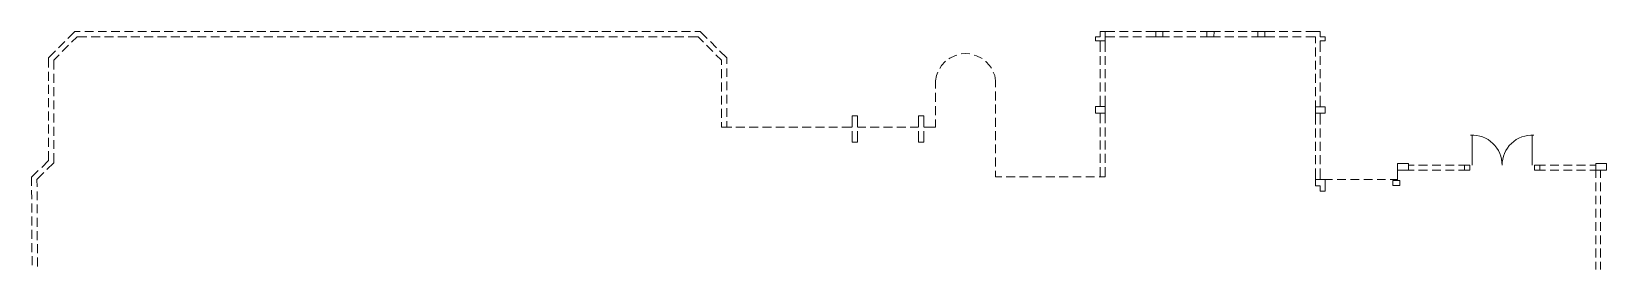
# Model space of a CAD drawing. Header units: millimetres. Extents: x -59 to 47, y 152 to 919.
# Drawn here: x -43.7 to 46.5, y 254.7 to 268.4 of the extents above; entities that cross this region are included whole.
import ezdxf

# ---------------------------------------------------------------- set-up
doc = ezdxf.new("R2010")
doc.units = ezdxf.units.MM
doc.layers.add('PDF_014402$BL-ABOVE', color=7, linetype='Continuous')

msp = doc.modelspace()

# ---------------------------------------------------------------- linework, layer by layer
at = {"layer": 'PDF_014402$BL-ABOVE', "lineweight": 9}
for points in [[(-41.753, 267.812), (-42.106, 267.46)], [(-41.577, 267.989), (-41.171, 268.394), (-40.871, 268.394)], [(-41.365, 267.777), (-41.048, 268.094), (-40.483, 268.094)], [(-40.607, 268.394), (-40.113, 268.394)], [(-40.237, 268.094), (-39.725, 268.094)], [(-39.849, 268.394), (-39.355, 268.394)], [(-39.478, 268.094), (-38.967, 268.094)], [(-39.09, 268.394), (-38.597, 268.394)], [(-38.72, 268.094), (-38.209, 268.094)], [(-38.332, 268.394), (-37.839, 268.394)], [(-37.962, 268.094), (-37.451, 268.094)], [(-37.574, 268.394), (-37.08, 268.394)], [(-37.204, 268.094), (-36.692, 268.094)], [(-36.816, 268.394), (-36.305, 268.394)], [(-36.446, 268.094), (-35.934, 268.094)], [(-36.058, 268.394), (-35.546, 268.394)], [(-35.687, 268.094), (-35.176, 268.094)], [(-35.299, 268.394), (-34.788, 268.394)], [(-34.929, 268.094), (-34.418, 268.094)], [(-34.541, 268.394), (-34.03, 268.394)], [(-34.153, 268.094), (-33.66, 268.094)], [(-33.783, 268.394), (-33.272, 268.394)], [(-33.395, 268.094), (-32.901, 268.094)], [(-33.025, 268.394), (-32.514, 268.394)], [(-32.637, 268.094), (-32.143, 268.094)], [(-32.267, 268.394), (-31.755, 268.394)], [(-31.879, 268.094), (-31.385, 268.094)], [(-31.509, 268.394), (-30.997, 268.394)], [(-31.121, 268.094), (-30.609, 268.094)], [(-30.75, 268.394), (-30.239, 268.394)], [(-30.362, 268.094), (-29.851, 268.094)], [(-29.992, 268.394), (-29.481, 268.394)], [(-29.604, 268.094), (-29.093, 268.094)], [(-29.234, 268.394), (-28.723, 268.394)], [(-28.846, 268.094), (-28.335, 268.094)], [(-28.458, 268.394), (-27.964, 268.394)], [(-28.088, 268.094), (-27.577, 268.094)], [(-27.7, 268.394), (-27.206, 268.394)], [(-27.33, 268.094), (-26.818, 268.094)], [(-26.942, 268.394), (-26.448, 268.394)], [(-26.571, 268.094), (-26.06, 268.094)], [(-26.184, 268.394), (-25.69, 268.394)], [(-25.813, 268.094), (-25.302, 268.094)], [(-25.425, 268.394), (-24.932, 268.394)], [(-25.055, 268.094), (-24.544, 268.094)], [(-24.667, 268.394), (-24.156, 268.394)], [(-24.297, 268.094), (-23.786, 268.094)], [(-23.909, 268.394), (-23.398, 268.394)], [(-23.539, 268.094), (-23.027, 268.094)], [(-23.151, 268.394), (-22.639, 268.394)], [(-22.763, 268.094), (-22.269, 268.094)], [(-22.393, 268.394), (-21.881, 268.394)], [(-22.005, 268.094), (-21.511, 268.094)], [(-21.634, 268.394), (-21.123, 268.394)], [(-21.247, 268.094), (-20.753, 268.094)], [(-20.876, 268.394), (-20.365, 268.394)], [(-20.488, 268.094), (-19.995, 268.094)], [(-20.118, 268.394), (-19.607, 268.394)], [(-19.73, 268.094), (-19.236, 268.094)], [(-19.36, 268.394), (-18.849, 268.394)], [(-18.972, 268.094), (-18.461, 268.094)], [(-18.602, 268.394), (-18.09, 268.394)], [(-18.214, 268.094), (-17.702, 268.094)], [(-17.843, 268.394), (-17.332, 268.394)], [(-17.456, 268.094), (-16.944, 268.094)], [(-17.085, 268.394), (-16.574, 268.394)], [(-16.697, 268.094), (-16.186, 268.094)], [(-16.309, 268.394), (-15.816, 268.394)], [(-15.939, 268.094), (-15.428, 268.094)], [(-15.551, 268.394), (-15.058, 268.394)], [(-15.181, 268.094), (-14.67, 268.094)], [(-14.793, 268.394), (-14.299, 268.394)], [(-14.423, 268.094), (-13.911, 268.094)], [(-14.035, 268.394), (-13.541, 268.394)], [(-13.665, 268.094), (-13.153, 268.094)], [(-13.277, 268.394), (-12.765, 268.394)], [(-12.906, 268.094), (-12.395, 268.094)], [(-12.519, 268.394), (-12.007, 268.394)], [(-12.148, 268.094), (-11.637, 268.094)], [(-11.76, 268.394), (-11.249, 268.394)], [(-11.39, 268.094), (-10.879, 268.094)], [(-11.002, 268.394), (-10.491, 268.394)], [(-10.614, 268.094), (-10.121, 268.094)], [(-10.244, 268.394), (-9.733, 268.394)], [(-9.856, 268.094), (-9.362, 268.094)], [(-9.486, 268.394), (-8.974, 268.394)], [(-9.098, 268.094), (-8.604, 268.094)], [(-8.728, 268.394), (-8.216, 268.394)], [(-8.34, 268.094), (-7.846, 268.094)], [(-7.969, 268.394), (-7.458, 268.394)], [(-7.581, 268.094), (-7.088, 268.094)], [(-7.211, 268.394), (-6.7, 268.394)], [(-6.823, 268.094), (-6.312, 268.094)], [(-6.453, 268.394), (-5.942, 268.394)], [(-6.065, 268.094), (-5.501, 268.094), (-5.201, 267.777)], [(-5.695, 268.394), (-5.377, 268.394), (-4.99, 267.989)], [(-4.443, 267.46), (-4.796, 267.812)], [(17.809, 267.865), (17.809, 268.394), (18.356, 268.394), (17.809, 268.394), (17.509, 268.394), (17.509, 268.094), (17.245, 268.094), (17.245, 267.865), (17.509, 267.865), (17.509, 267.23)], [(17.809, 267.23), (17.809, 267.865), (17.245, 267.865), (17.245, 268.094), (17.509, 268.094)], [(18.356, 268.094), (17.809, 268.094)], [(19.114, 268.094), (18.62, 268.094)], [(19.872, 268.094), (19.378, 268.094)], [(20.701, 268.094), (20.137, 268.094)], [(21.106, 268.094), (21.477, 268.094)], [(21.723, 268.094), (22.235, 268.094)], [(22.482, 268.094), (22.993, 268.094)], [(23.24, 268.094), (23.628, 268.094)], [(24.016, 268.094), (24.404, 268.094)], [(24.65, 268.094), (25.162, 268.094)], [(25.409, 268.094), (25.92, 268.094)], [(27.507, 268.094), (26.943, 268.094), (26.537, 268.094), (26.537, 268.394), (26.943, 268.394), (26.943, 268.094), (26.943, 268.394), (26.537, 268.394), (26.537, 268.094), (26.167, 268.094)], [(26.943, 268.394), (27.507, 268.394)], [(27.754, 268.394), (28.265, 268.394)], [(27.754, 268.094), (28.265, 268.094)], [(28.529, 268.394), (29.023, 268.394)], [(28.529, 268.094), (29.023, 268.094)], [(30.116, 267.23), (30.116, 267.865), (30.399, 267.865), (30.399, 268.094), (30.116, 268.094), (30.116, 268.394), (29.834, 268.394), (29.288, 268.394)], [(29.288, 268.094), (29.834, 268.094), (29.834, 267.724)], [(-42.282, 267.283), (-42.687, 266.878), (-42.687, 266.331)], [(-42.07, 267.054), (-42.388, 266.754), (-42.388, 266.208)], [(-41.541, 267.601), (-41.894, 267.248)], [(-4.655, 267.248), (-5.025, 267.601)], [(-4.478, 267.054), (-4.161, 266.754), (-4.161, 266.472)], [(-3.861, 266.543), (-3.861, 266.878), (-4.267, 267.283)], [(9.31, 267.036), (9.187, 267.001), (8.905, 266.86), (8.852, 266.825)], [(10.051, 267.107), (9.804, 267.125), (9.557, 267.107)], [(10.756, 266.842), (10.721, 266.86), (10.439, 267.001), (10.298, 267.036)], [(17.509, 266.984), (17.509, 266.472)], [(17.809, 266.472), (17.809, 266.984)], [(29.834, 267.477), (29.834, 266.966)], [(30.116, 266.984), (30.116, 266.472)], [(-42.687, 266.084), (-42.687, 265.573)], [(-42.388, 265.961), (-42.388, 265.45)], [(-4.161, 266.225), (-4.161, 265.714)], [(-3.861, 265.785), (-3.861, 266.278)], [(8.217, 266.067), (8.147, 265.873), (8.094, 265.555), (8.094, 265.115)], [(8.658, 266.684), (8.64, 266.666), (8.429, 266.437), (8.34, 266.278)], [(11.285, 266.296), (11.179, 266.437), (10.968, 266.666), (10.968, 266.684)], [(11.532, 265.203), (11.532, 265.555), (11.479, 265.873), (11.391, 266.067)], [(17.509, 266.225), (17.509, 265.714)], [(17.809, 265.714), (17.809, 266.225)], [(29.834, 266.719), (29.834, 266.208)], [(29.834, 265.961), (29.834, 265.45)], [(30.116, 266.225), (30.116, 265.714)], [(-42.687, 265.326), (-42.687, 264.815)], [(-42.388, 265.203), (-42.388, 264.691)], [(-4.161, 265.467), (-4.161, 264.956)], [(-3.861, 265.026), (-3.861, 265.52)], [(17.509, 265.467), (17.509, 264.956)], [(17.809, 264.956), (17.809, 265.467)], [(29.834, 265.203), (29.834, 264.691)], [(30.116, 265.467), (30.116, 264.956)], [(-42.687, 264.568), (-42.687, 264.057)], [(-42.388, 264.444), (-42.388, 263.933)], [(-4.161, 264.709), (-4.161, 264.198)], [(-3.861, 264.268), (-3.861, 264.762)], [(8.094, 264.868), (8.094, 264.356)], [(11.532, 264.956), (11.532, 264.444)], [(11.532, 264.198), (11.532, 263.686)], [(17.509, 264.709), (17.509, 264.092)], [(17.809, 264.092), (17.809, 264.709)], [(29.834, 264.444), (29.834, 264.074)], [(30.116, 264.709), (30.116, 264.074)], [(-42.687, 263.81), (-42.687, 263.298)], [(-42.388, 263.686), (-42.388, 263.175)], [(-4.161, 263.951), (-4.161, 263.439)], [(-3.861, 263.492), (-3.861, 264.004)], [(3.315, 262.928), (3.315, 263.563), (3.633, 263.563), (3.633, 262.928)], [(7.124, 262.928), (7.124, 263.563), (7.424, 263.563), (7.424, 262.928)], [(7.424, 262.91), (8.094, 262.91), (8.094, 263.351)], [(8.094, 264.109), (8.094, 263.598)], [(11.532, 263.439), (11.532, 262.928)], [(17.509, 263.14), (17.509, 263.704)], [(17.809, 263.14), (17.809, 263.704)], [(29.834, 263.704), (29.834, 263.069)], [(30.116, 263.704), (30.116, 263.069)], [(-42.687, 263.052), (-42.687, 262.54)], [(-42.388, 262.928), (-42.388, 262.417)], [(-4.161, 263.193), (-4.161, 262.91), (-3.579, 262.91)], [(-3.861, 262.91), (-3.861, 263.245)], [(-3.332, 262.91), (-2.821, 262.91)], [(-2.574, 262.91), (-2.063, 262.91)], [(-1.816, 262.91), (-1.304, 262.91)], [(-1.058, 262.91), (-0.546, 262.91)], [(-0.299, 262.91), (0.212, 262.91)], [(0.459, 262.91), (0.97, 262.91)], [(1.217, 262.91), (1.728, 262.91)], [(1.975, 262.91), (2.487, 262.91)], [(2.733, 262.91), (3.315, 262.91)], [(3.633, 262.681), (3.633, 262.047), (3.315, 262.047), (3.315, 262.681)], [(3.633, 262.91), (4.109, 262.91)], [(4.356, 262.91), (4.867, 262.91)], [(5.114, 262.91), (5.625, 262.91)], [(5.872, 262.91), (6.383, 262.91)], [(6.63, 262.91), (7.124, 262.91)], [(7.424, 262.681), (7.424, 262.047), (7.124, 262.047), (7.124, 262.681)], [(11.532, 262.681), (11.532, 262.17)], [(17.509, 262.382), (17.509, 262.893)], [(17.809, 262.382), (17.809, 262.893)], [(29.834, 262.822), (29.834, 262.311)], [(30.116, 262.822), (30.116, 262.311)], [(38.809, 262.452), (38.809, 260.724), (38.809, 262.452)], [(42.247, 262.452), (42.247, 260.724), (42.247, 262.452)], [(-42.687, 261.535), (-42.687, 260.989), (-43.075, 260.601)], [(-42.687, 262.293), (-42.687, 261.782)], [(-42.388, 262.17), (-42.388, 261.659)], [(11.532, 261.923), (11.532, 261.412)], [(17.509, 261.623), (17.509, 262.135)], [(17.809, 261.623), (17.809, 262.135)], [(29.834, 262.064), (29.834, 261.553)], [(30.116, 262.064), (30.116, 261.553)], [(-42.388, 261.412), (-42.388, 260.865), (-42.776, 260.477)], [(11.532, 261.165), (11.532, 260.654)], [(17.456, 260.054), (17.809, 260.054), (17.809, 260.618)], [(17.509, 260.865), (17.509, 261.376)], [(17.509, 260.054), (17.509, 260.618)], [(17.809, 260.865), (17.809, 261.376)], [(29.834, 261.306), (29.834, 260.795)], [(29.834, 260.548), (29.834, 259.913)], [(30.116, 261.306), (30.116, 260.795)], [(30.116, 260.548), (30.116, 259.913)], [(35.159, 260.724), (35.494, 260.724)], [(35.741, 260.724), (36.252, 260.724)], [(36.517, 260.724), (37.011, 260.724)], [(37.275, 260.724), (37.769, 260.724)], [(38.033, 260.724), (38.368, 260.724)], [(42.688, 260.724), (43.006, 260.724)], [(43.27, 260.724), (43.764, 260.724)], [(44.028, 260.724), (44.54, 260.724)], [(44.786, 260.724), (45.298, 260.724)], [(45.545, 260.724), (45.88, 260.724)], [(-43.269, 260.424), (-43.657, 260.036), (-43.657, 259.543)], [(-42.952, 260.301), (-43.357, 259.913), (-43.34, 259.49)], [(11.532, 260.407), (11.532, 260.054), (11.885, 260.054)], [(12.643, 260.054), (12.131, 260.054)], [(13.401, 260.054), (12.89, 260.054)], [(14.159, 260.054), (13.648, 260.054)], [(14.917, 260.054), (14.406, 260.054)], [(15.676, 260.054), (15.164, 260.054)], [(16.434, 260.054), (15.94, 260.054)], [(17.192, 260.054), (16.698, 260.054)], [(30.399, 259.243), (30.399, 259.913), (29.834, 259.913), (29.834, 259.543), (30.116, 259.543), (30.116, 259.243)], [(30.399, 259.543), (30.399, 259.913), (30.822, 259.913)], [(31.086, 259.913), (31.58, 259.913)], [(31.844, 259.913), (32.338, 259.913)], [(32.603, 259.913), (33.096, 259.913)], [(33.361, 259.913), (33.854, 259.913)], [(34.119, 259.913), (34.542, 259.913)], [(35.159, 260.442), (35.494, 260.442)], [(35.741, 260.442), (36.252, 260.442)], [(36.517, 260.442), (37.011, 260.442)], [(37.275, 260.442), (37.769, 260.442)], [(38.033, 260.442), (38.368, 260.442)], [(43.006, 260.442), (42.688, 260.442)], [(43.764, 260.442), (43.27, 260.442)], [(44.54, 260.442), (44.028, 260.442)], [(45.298, 260.442), (44.786, 260.442)], [(45.88, 260.001), (45.88, 260.442), (45.545, 260.442)], [(45.88, 259.737), (45.88, 259.243)], [(46.162, 260.442), (46.162, 260.001)], [(46.162, 259.737), (46.162, 259.243)], [(-43.657, 259.296), (-43.64, 258.785)], [(-43.34, 259.225), (-43.34, 258.732)], [(45.88, 258.978), (45.88, 258.485)], [(46.162, 258.978), (46.162, 258.485)], [(-43.64, 258.538), (-43.64, 258.026)], [(-43.34, 258.467), (-43.34, 257.973)], [(45.88, 258.22), (45.88, 257.727)], [(46.162, 258.22), (46.162, 257.727)], [(-43.64, 257.779), (-43.64, 257.268)], [(-43.64, 257.021), (-43.64, 256.51)], [(-43.34, 257.709), (-43.34, 257.198)], [(-43.34, 256.951), (-43.34, 256.439)], [(45.88, 257.462), (45.88, 256.968)], [(46.162, 257.462), (46.162, 256.968)], [(-43.64, 256.263), (-43.64, 255.752)], [(-43.322, 256.193), (-43.322, 255.681)], [(45.88, 256.704), (45.88, 256.21)], [(46.162, 256.704), (46.162, 256.21)], [(-43.622, 255.505), (-43.622, 254.994)], [(-43.322, 255.434), (-43.322, 254.923)], [(45.88, 255.946), (45.88, 255.434)], [(45.88, 255.188), (45.88, 254.747)], [(46.162, 255.946), (46.162, 255.434)], [(46.162, 255.188), (46.162, 254.747)]]:
    msp.add_lwpolyline(points, dxfattribs=at)
for points in [[(18.62, 268.394), (19.114, 268.394)], [(19.378, 268.394), (19.872, 268.394)], [(20.137, 268.394), (20.701, 268.394)], [(21.106, 268.394), (20.701, 268.394), (20.701, 268.094), (21.106, 268.094)], [(21.106, 268.394), (20.701, 268.394), (20.701, 268.094), (21.106, 268.094)], [(21.477, 268.394), (21.106, 268.394)], [(22.235, 268.394), (21.723, 268.394)], [(22.993, 268.394), (22.482, 268.394)], [(23.628, 268.394), (23.24, 268.394), (23.628, 268.394), (24.033, 268.394), (24.404, 268.394), (24.033, 268.394), (24.016, 268.094), (23.628, 268.094)], [(24.033, 268.394), (24.016, 268.094), (23.628, 268.094), (23.628, 268.394)], [(25.162, 268.394), (24.65, 268.394)], [(25.92, 268.394), (25.409, 268.394)], [(26.537, 268.394), (26.167, 268.394)], [(17.809, 264.092), (17.245, 264.092), (17.245, 263.704), (17.809, 263.704)], [(30.399, 264.074), (29.834, 264.074), (29.834, 263.704), (30.399, 263.704)], [(35.159, 260.442), (35.159, 260.83), (34.542, 260.83), (34.542, 260.442)], [(35.159, 260.442), (35.159, 260.83), (34.542, 260.83), (34.542, 260.442)], [(38.668, 260.442), (38.668, 260.724), (38.368, 260.724), (38.368, 260.442)], [(38.668, 260.442), (38.668, 260.724), (38.368, 260.724), (38.368, 260.442)], [(42.688, 260.442), (42.688, 260.724), (42.371, 260.724), (42.371, 260.442)], [(42.688, 260.442), (42.688, 260.724), (42.371, 260.724), (42.371, 260.442)], [(45.88, 260.83), (46.497, 260.83), (46.497, 260.442), (45.88, 260.442)], [(34.26, 259.56), (34.666, 259.56), (34.666, 259.842), (34.26, 259.842)], [(34.26, 259.56), (34.666, 259.56), (34.666, 259.842), (34.26, 259.842)], [(34.542, 259.842), (34.542, 260.442)], [(30.399, 259.243), (30.116, 259.243)]]:
    msp.add_lwpolyline(points, close=True, dxfattribs=at)
msp.add_lwpolyline([(42.336, 262.452, 0.431544), (40.519, 260.724, 0.432761), (38.721, 262.452)], format="xyb", dxfattribs=at)

doc.saveas('drawing.dxf')
